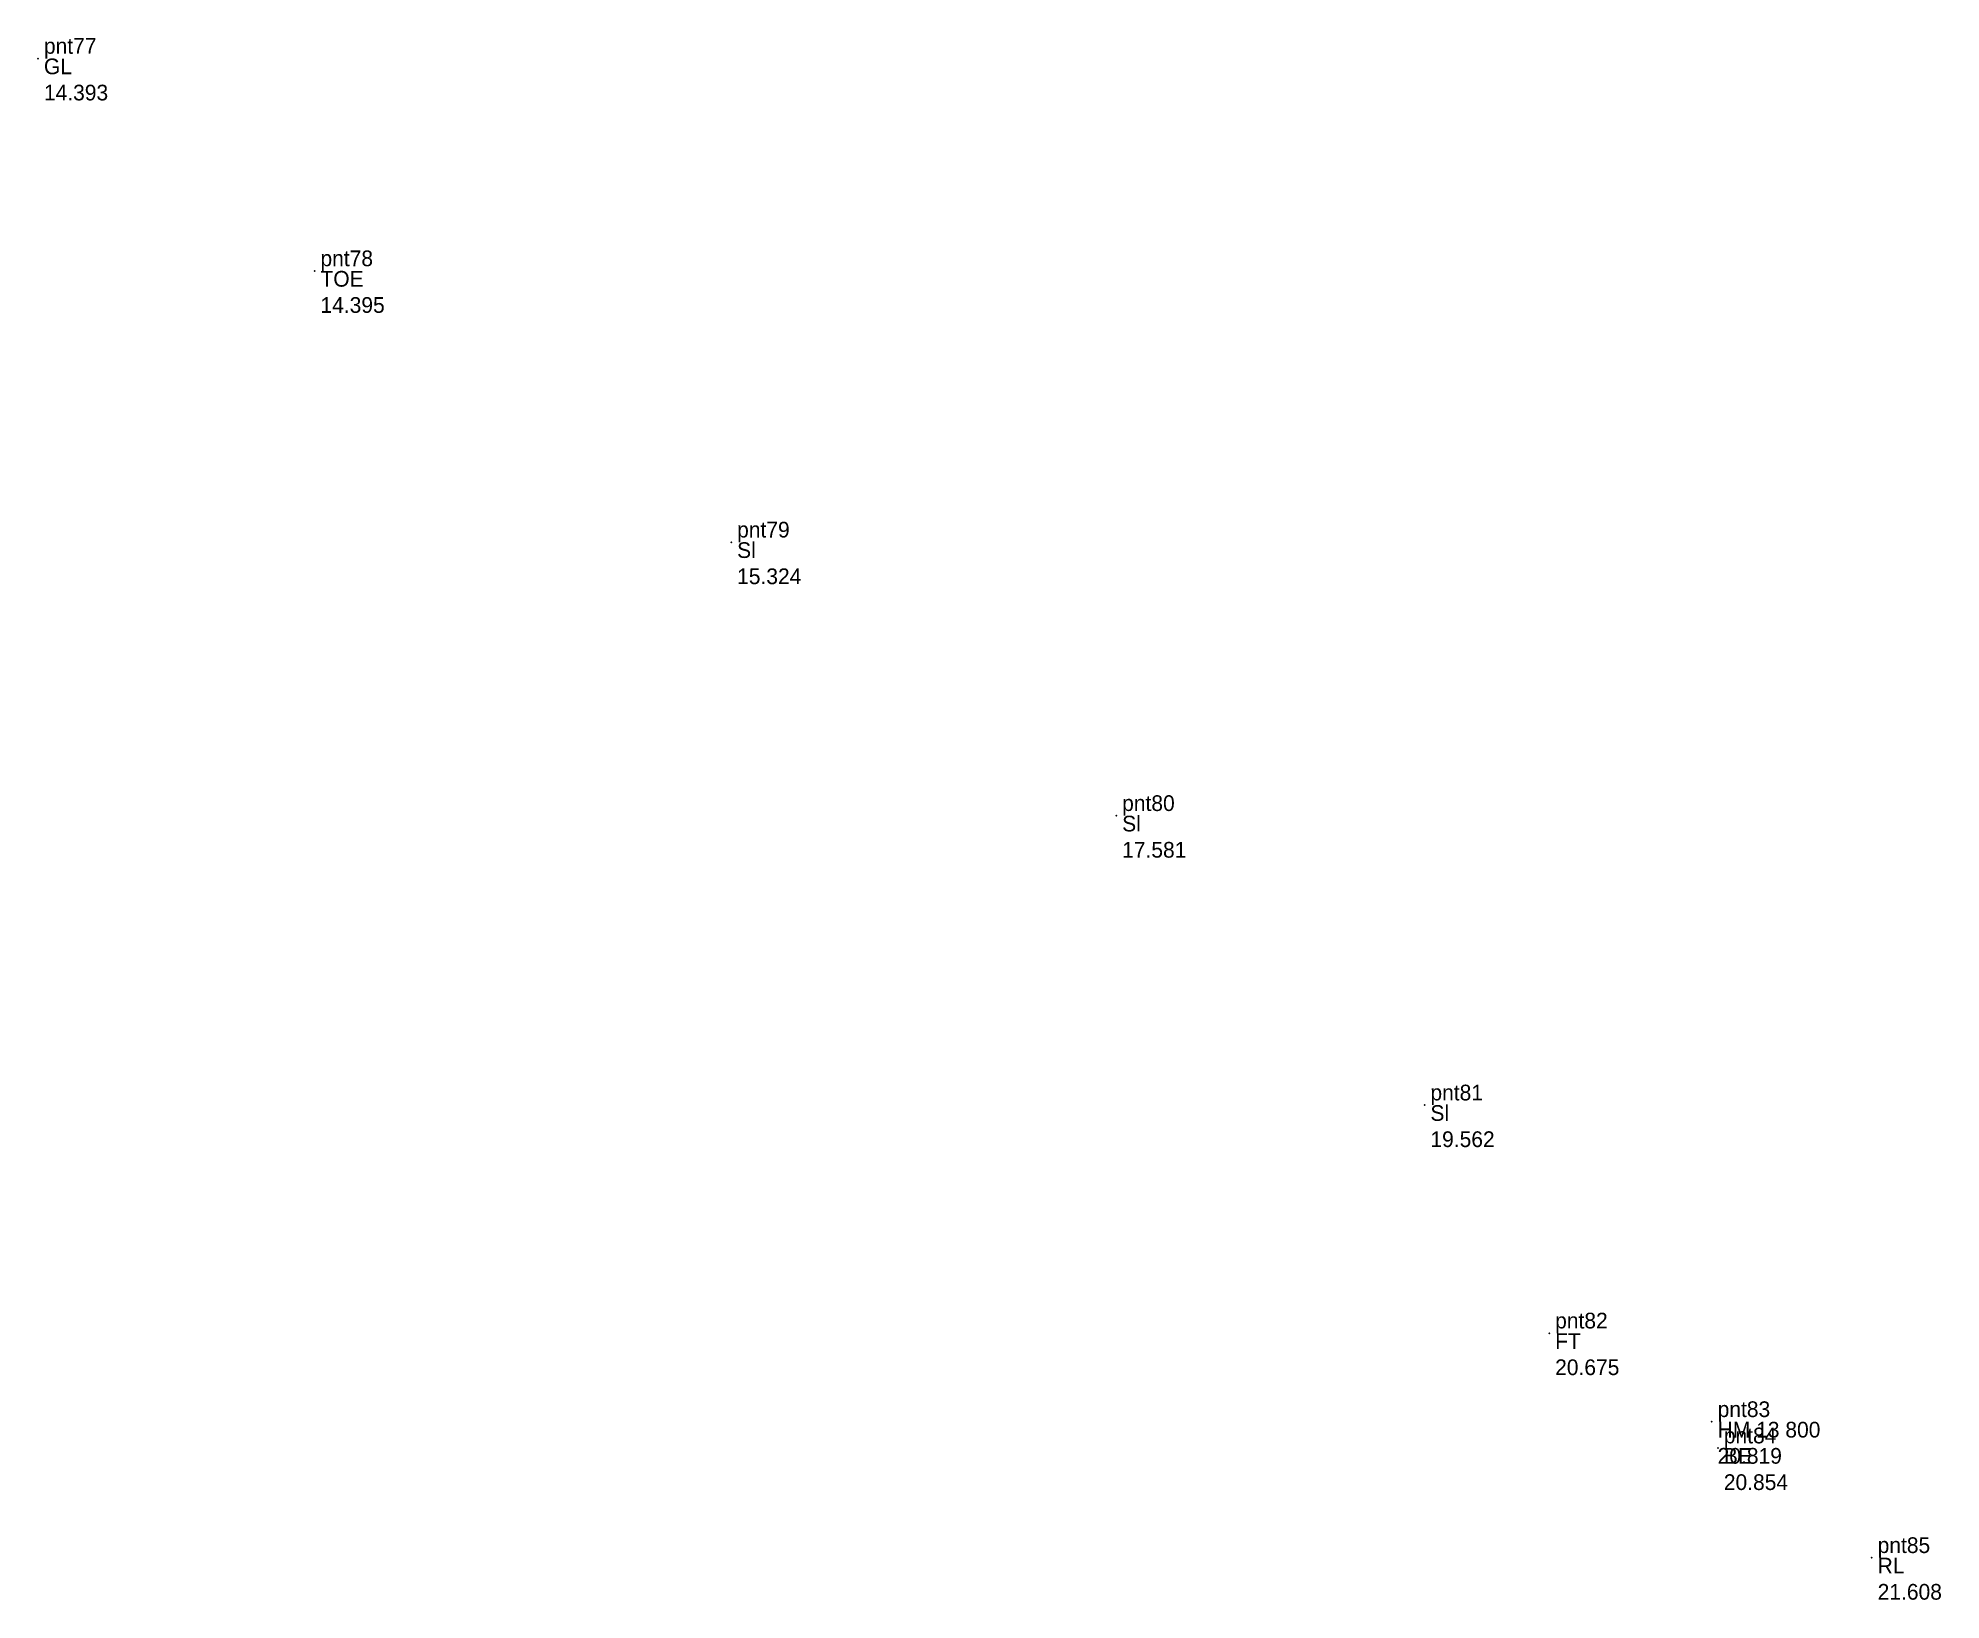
# Model space of a CAD drawing. Header units: metres. Extents: x 169978 to 830021, y 964681 to 1014880.
# Drawn here: x 180851.21 to 180869.38, y 984142.84 to 984157.75 of the extents above; entities that cross this region are included whole.
import ezdxf

# ---------------------------------------------------------------- set-up
doc = ezdxf.new("R2010")
doc.units = ezdxf.units.M

msp = doc.modelspace()

# ---------------------------------------------------------------- texts
at = {"layer": 'TN TO MDU CS L.H.S CH 10-800 TO 14-600_Code', "char_height": 0.15, "attachment_point": 1}
for s, insert, width in [(' GL', (180851.209, 984157.554, 14.393), 0.45), (' TOE', (180853.85, 984155.526, 14.395), 0.6), (' Sl', (180857.829, 984152.936, 15.324), 0.45), (' Sl', (180861.506, 984150.325, 17.581), 0.45), (' Sl', (180864.45, 984147.562, 19.562), 0.45), (' FT', (180865.641, 984145.385, 20.675), 0.45), (' HM 13 800', (180867.193, 984144.539, 20.819), 1.5), (' BE', (180867.252, 984144.288, 20.854), 0.45), (' RL', (180868.721, 984143.241, 21.608), 0.45)]:
    msp.add_mtext(s, dxfattribs=dict(at, insert=insert, width=width))
at = {"layer": 'TN TO MDU CS L.H.S CH 10-800 TO 14-600_Height', "char_height": 0.15, "width": 1.08, "attachment_point": 1}
for s, insert in [('\\P 14.393', (180851.209, 984157.554, 14.393)), ('\\P 14.395', (180853.85, 984155.526, 14.395)), ('\\P 15.324', (180857.829, 984152.936, 15.324)), ('\\P 17.581', (180861.506, 984150.325, 17.581)), ('\\P 19.562', (180864.45, 984147.562, 19.562)), ('\\P 20.675', (180865.641, 984145.385, 20.675)), ('\\P 20.819', (180867.193, 984144.539, 20.819)), ('\\P 20.854', (180867.252, 984144.288, 20.854)), ('\\P 21.608', (180868.721, 984143.241, 21.608))]:
    msp.add_mtext(s, dxfattribs=dict(at, insert=insert))
at = {"layer": 'TN TO MDU CS L.H.S CH 10-800 TO 14-600_Name', "char_height": 0.15, "width": 0.9, "attachment_point": 7}
for s, insert in [(' pnt77', (180851.209, 984157.554, 14.393)), (' pnt78', (180853.85, 984155.526, 14.395)), (' pnt79', (180857.829, 984152.936, 15.324)), (' pnt80', (180861.506, 984150.325, 17.581)), (' pnt81', (180864.45, 984147.562, 19.562)), (' pnt82', (180865.641, 984145.385, 20.675)), (' pnt83', (180867.193, 984144.539, 20.819)), (' pnt84', (180867.252, 984144.288, 20.854)), (' pnt85', (180868.721, 984143.241, 21.608))]:
    msp.add_mtext(s, dxfattribs=dict(at, insert=insert))

# ---------------------------------------------------------------- linework, layer by layer
at = {"layer": 'TN TO MDU CS L.H.S CH 10-800 TO 14-600_Survey'}
for p in [(180851.209, 984157.554, 14.393), (180853.85, 984155.526, 14.395), (180857.829, 984152.936, 15.324), (180861.506, 984150.325, 17.581), (180864.45, 984147.562, 19.562), (180865.641, 984145.385, 20.675), (180867.193, 984144.539, 20.819), (180867.252, 984144.288, 20.854), (180868.721, 984143.241, 21.608)]:
    msp.add_point(p, dxfattribs=at)

msp.set_redraw_order([(e.dxf.handle, doc.entitydb.next_handle()) for e in msp.query("TEXT MTEXT ATTDEF DIMENSION ARC_DIMENSION")])  # texts and dimensions are drawn at this point

doc.saveas('drawing.dxf')
